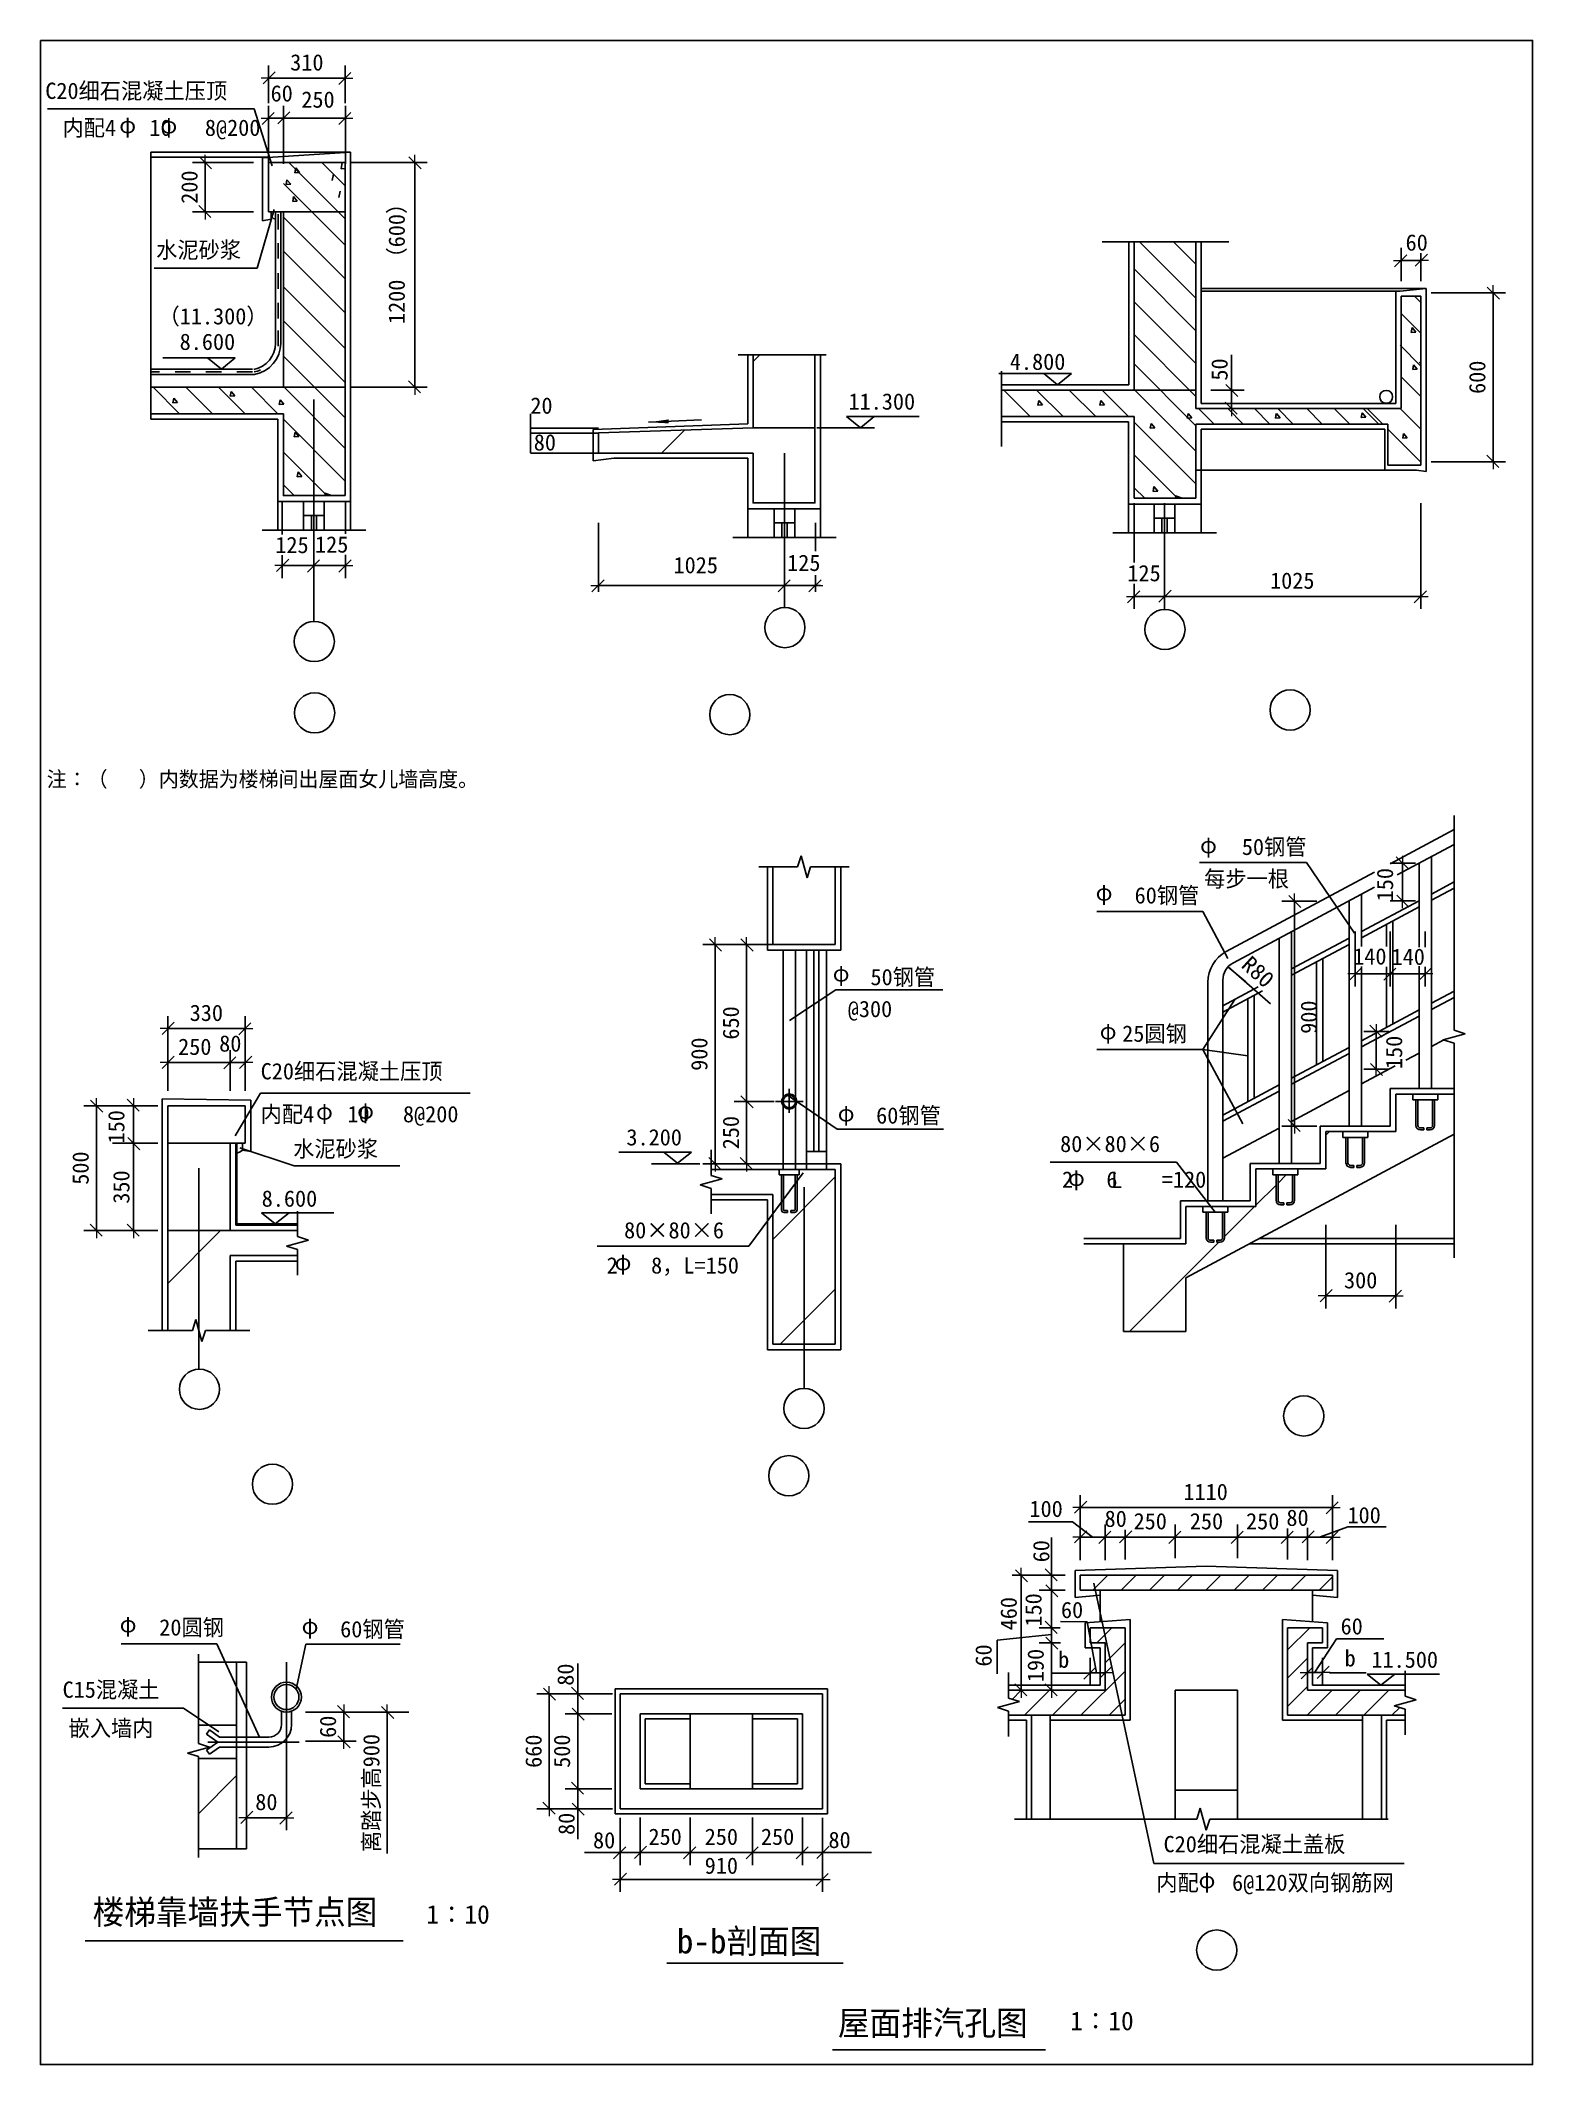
# Model space of a CAD drawing. Header units: metres. Extents: x 87718 to 127669, y -10932 to 43275.
import ezdxf

# ---------------------------------------------------------------- set-up
doc = ezdxf.new("R2010")
doc.units = ezdxf.units.M
for name, color, linetype in [('OTHER', 7, 'Continuous'), ('PUB_DIM', 3, 'Continuous'), ('PUB_HATCH', 7, 'Continuous'), ('PUB_TEXT', 7, 'Continuous'), ('Q', 4, 'Continuous'), ('S_SURFACE', 6, 'Continuous'), ('SURFACE', 6, 'Continuous'), ('WALL', 5, 'Continuous'), ('WINDOW', 2, 'Continuous')]:
    doc.layers.add(name, color=color, linetype=linetype)
pattern_1 = [(45, (0, 0), (-4507.53, 4507.53), [])]

msp = doc.modelspace()

# ---------------------------------------------------------------- texts
for s, height, p in [('310', 437, (94403.83, 42470.16)), ('60', 437, (93879.16, 41640.44)), ('水泥砂浆', 437, (90814.41, 37447.45)), ('60', 437, (124270.42, 37646.86)), ('20', 437, (100834.41, 33279.32)), ('80', 437, (100925.57, 32293.43)), ('125', 437, (94005.53, 29546.22)), ('125', 437, (95068.92, 29559.35)), ('1025', 437, (104668.52, 29006.18)), ('125', 437, (107710.11, 29067.4)), ('125', 437, (116820.43, 28791.43)), ('1025', 437, (120642.13, 28590.82)), ('注∶（   ）内数据为楼梯间出屋面女儿墙高度。', 411, (87885.16, 23287.57)), ('   50钢管', 437, (118994.12, 21461.46)), ('   60钢管', 437, (116122.9, 20161.6)), ('每步一根', 437, (118875.62, 20605.83)), ('   50钢管', 437, (109050.41, 17973.81)), ('140', 437, (122867.56, 18527.36)), ('140', 437, (123895.43, 18518)), ('@300', 437, (109334.29, 17119.43)), ('25圆钢', 437, (116682.01, 16458.41)), ('   60钢管', 437, (109202.01, 14267.38)), ('80×80×6', 437, (115020.05, 13505.94)), ('2   6    =120', 437, (115069.24, 12550.82)), ('L', 437, (116386.52, 12543.41)), ('80×80×6', 437, (103344.16, 11193.94)), ('2   8，L=150', 437, (102878.73, 10251.76)), ('300', 437, (122621.88, 9854.74)), ('1110', 437, (118321.09, 4187.09)), ('100', 437, (114198.86, 3732.35)), ('80', 437, (116210.11, 3466.84)), ('250', 437, (116987.04, 3400.57)), ('250', 437, (118492.86, 3400.57)), ('250', 437, (119998.67, 3400.57)), ('80', 437, (121079.53, 3493.03)), ('100', 437, (122714.31, 3562.95)), ('60', 437, (115042.68, 1024.26)), ('   20圆钢', 437, (90005.94, 556.49)), ('   60钢管', 437, (94850.28, 508.8)), ('60', 437, (122530.12, 586.76)), ('C15混凝土', 437, (88309.12, -1110.14)), ('嵌入墙内', 437, (88469.55, -2143.48)), ('80', 437, (93468.52, -4118.1)), ('80', 437, (102513.1, -5143.65)), ('250', 437, (103997.49, -5050)), ('250', 437, (105503.3, -5050)), ('250', 437, (107009.12, -5050)), ('80', 437, (108816.94, -5135.01)), ('C20细石混凝土盖板', 437, (117789.65, -5247)), ('910', 437, (105503.3, -5824.56)), ('内配   6@120双向钢筋网', 437, (117595.65, -6279.19)), ('楼梯靠墙扶手节点图   ', 651.5, (89114.8, -7174.6)), ('1∶10', 500, (98047.63, -7161.94)), ('b-b剖面图', 651.5, (104757.86, -7955.83)), ('屋面排汽孔图   ', 651.5, (109069.4, -10147.21)), ('1∶10', 500, (115290.1, -10014.4))]:
    msp.add_text(s, height=height).set_placement(p)
for s, rotation, p in [('250', 360, (94702.16, 41474.84)), ('200', 90, (91922.57, 38901.92)), ('1200 （600）', 90, (97473.24, 35681.92)), ('50', 90, (119505.34, 34166.71)), ('600', 90, (126406.47, 33810.09)), ('150', 90, (123935.7, 20220.97)), ('330', 360, (91712.4, 17015.37)), ('650', 90, (106420.09, 16516.73)), ('900', 90, (121896.45, 16672.46)), ('250', 360, (91402.72, 16107.23)), ('80', 360, (92502.99, 16195.11)), ('900', 90, (105575.58, 15681.33)), ('150', 90, (124179.38, 15729.01)), ('150', 90, (89964.57, 13735.79)), ('250', 90, (106420.09, 13579.88)), ('500', 90, (89007.89, 12629.3)), ('350', 90, (90099.03, 12122.73)), ('60', 90, (114730.37, 2517.31)), ('150', 90, (114523.11, 796.97)), ('460', 90, (113858.97, 696.54)), ('60', 90, (113186.13, -275.24)), ('190', 90, (114581.71, -691.12)), ('80', 90, (101993.95, -787.43)), ('60', 90, (95631.16, -2183)), ('660', 90, (101136.38, -2987.4)), ('500', 90, (101897.54, -2986.24)), ('80', 90, (102018.95, -4783.96))]:
    msp.add_text(s, height=437, rotation=rotation).set_placement(p)
at = {"insert": (106336.95, 19053.01), "char_height": 2.5, "attachment_point": 1}
msp.add_mtext('钢管', dxfattribs=at)
at = {"layer": 'PUB_DIM'}
for s, p in [('11.300', (109353.77, 33388.61)), ('3.200', (103406.5, 13682.82)), ('8.600', (93640.69, 12041.48)), ('b', (114968.85, -306.57)), ('b', (122638.26, -270.71)), ('11.500', (123355.22, -307.11))]:
    msp.add_text(s, height=437, dxfattribs=at).set_placement(p)
msp.add_text('R80', height=437, rotation=317.77, dxfattribs=at).set_placement((119842.5, 18471.71))
at = {"layer": 'PUB_TEXT'}
for s, p in [('C20细石混凝土压顶', (87845.85, 41709.11)), ('内配4   10   8@200', (88307.98, 40720.84)), ('（11.300）', (90878.96, 35671.69)), ('8.600', (91444.01, 34987.83)), ('4.800', (113673.93, 34454.14)), ('C20细石混凝土压顶', (93613.57, 15451.21)), ('内配4   10   8@200', (93611.53, 14302.14)), ('水泥砂浆', (94483.66, 13372.56))]:
    msp.add_text(s, height=437, dxfattribs=at).set_placement(p)
msp.add_text('离踏步高900', height=437, rotation=90, dxfattribs=at).set_placement((96793.91, -5243.84))
at = {"layer": 'Q'}
for p in [(89826.18, 40792.92), (90928.91, 40787.47), (118766.71, 21508.94), (115971.79, 20240.58), (108930.95, 18073.8), (116080.09, 16524.62), (95095.34, 14375.21), (96196.08, 14397.21), (109064.96, 14326.53), (115230.46, 12600.16), (103088.86, 10338.97), (89837.97, 642.93), (94710.03, 595.77), (118726.52, -6210.16)]:
    msp.add_text('φ', height=437, dxfattribs=at).set_placement(p)

# ---------------------------------------------------------------- blocks, each defined once
blk = doc.blocks.new('_DIMX')
at = {"lineweight": 15}
blk.add_line((-150, 0), (150, 0), dxfattribs=at)
blk.add_lwpolyline([(-129.95, -127.04), (112.21, 115.11)])

# ---------------------------------------------------------------- hatches: boundary and pattern name
h = msp.add_hatch()
h.set_pattern_fill('ANSI31', scale=5354)
h.paths.add_polyline_path([(108455.55, 34856.09), (106799.16, 34856.09), (106799.16, 32896.95), (108455.55, 32896.95)])
h.paths.add_polyline_path([(108455.55, 32186.39), (108455.55, 32896.95), (106799.16, 32896.95), (102658.17, 32763.1), (102658.17, 32227.2), (106799.16, 32227.2), (106799.16, 30889.7), (108455.55, 30889.7)])
h = msp.add_hatch()
h.set_pattern_fill('AN33C', scale=2007.75)
h.set_pattern_definition(pattern_1)
h.paths.add_polyline_path([(106799.16, 32896.95), (102658.17, 32763.1), (102658.17, 32227.2), (106799.16, 32227.2), (106799.16, 30889.7), (108455.55, 30889.7), (108455.55, 32186.39), (108455.55, 32896.95)])
h = msp.add_hatch()
h.set_pattern_fill('AN33C', scale=2007.75)
h.set_pattern_definition(pattern_1)
h.paths.add_polyline_path([(91124.2, 14746.92), (91124.2, 13743.05), (93198.87, 13743.05), (93198.87, 14746.92)])
h.paths.add_polyline_path([(92797.32, 10731.42), (94597.67, 10731.42), (94597.67, 10892.04), (94303.2, 10985.74), (94892.14, 11146.36), (94597.67, 11240.05), (94597.67, 11400.67), (92797.32, 11400.67), (91124.2, 11400.67), (91124.2, 8723.67), (91786.75, 8723.67), (91880.45, 9018.14), (92041.07, 8429.2), (92134.76, 8723.67), (92797.32, 8723.67)])
h = msp.add_hatch()
h.set_pattern_fill('ANSI31', scale=5354)
h.paths.add_polyline_path([(93198.87, 13743.05), (93198.87, 14746.92), (91124.2, 14746.92), (91124.2, 13743.05)])
h.paths.add_polyline_path([(92797.32, 13743.05), (91124.2, 13743.05), (91124.2, 11400.67), (92797.32, 11400.67)])
h.paths.add_polyline_path([(92797.32, 10731.42), (94597.67, 10731.42), (94597.67, 10892.04), (94303.2, 10985.74), (94892.14, 11146.36), (94597.67, 11240.05), (94597.67, 11400.67), (92797.32, 11400.67), (91124.2, 11400.67), (91124.2, 8723.67), (91786.75, 8723.67), (91880.45, 9018.14), (92041.07, 8429.2), (92134.76, 8723.67), (92797.32, 8723.67)])
h = msp.add_hatch()
h.set_pattern_fill('ANSI31', scale=5354)
h.paths.add_polyline_path([(125573.51, 13983.02), (125573.51, 15059.29), (125132.3, 15059.29), (125132.3, 14902.76), (125046.67, 14902.76), (125046.67, 14220.13, -0.41), (124926.21, 14099.66), (124840.23, 14099.66), (124840.23, 14153.2), (124926.21, 14153.2, 0.41), (124993.13, 14220.13), (124993.13, 14902.76), (124602.22, 14902.76), (124602.22, 14220.13, 0.41), (124669.15, 14153.2), (124755.13, 14153.2), (124755.13, 14099.66), (124669.15, 14099.66, -0.41), (124548.68, 14220.13), (124548.68, 14902.76), (124463.05, 14902.76), (124463.05, 15059.29), (124007.96, 15059.29), (124007.96, 14055.42), (123258.4, 14055.42), (123258.4, 13898.89), (123172.77, 13898.89), (123172.77, 13216.25, -0.41), (123052.31, 13095.79), (122966.33, 13095.79), (122966.33, 13149.33), (123052.31, 13149.33, 0.41), (123119.23, 13216.25), (123119.23, 13898.89), (122728.32, 13898.89), (122728.32, 13216.25, 0.41), (122795.25, 13149.33), (122881.23, 13149.33), (122881.23, 13095.79), (122795.25, 13095.79, -0.41), (122674.78, 13216.25), (122674.78, 13898.89), (122589.15, 13898.89), (122589.15, 14055.42), (122134.06, 14055.42), (122134.06, 13051.54), (121384.5, 13051.54), (121384.5, 12895.01), (121298.87, 12895.01), (121298.87, 12212.38, -0.41), (121178.41, 12091.91), (121092.43, 12091.91), (121092.43, 12145.45), (121178.41, 12145.45, 0.41), (121245.33, 12212.38), (121245.33, 12895.01), (120854.42, 12895.01), (120854.42, 12212.38, 0.41), (120921.35, 12145.45), (121007.32, 12145.45), (121007.32, 12091.91), (120921.35, 12091.91, -0.41), (120800.88, 12212.38), (120800.88, 12895.01), (120715.25, 12895.01), (120715.25, 13051.54), (120260.16, 13051.54), (120260.16, 12047.67), (119510.6, 12047.67), (119510.6, 11891.14), (119424.97, 11891.14), (119424.97, 11208.5, -0.41), (119304.5, 11088.04), (119218.53, 11088.04), (119218.53, 11141.58), (119304.5, 11141.58, 0.41), (119371.43, 11208.5), (119371.43, 11891.14), (118980.52, 11891.14), (118980.52, 11208.5, 0.41), (119047.45, 11141.58), (119133.42, 11141.58), (119133.42, 11088.04), (119047.45, 11088.04, -0.41), (118926.98, 11208.5), (118926.98, 11891.14), (118841.35, 11891.14), (118841.35, 12047.67), (118386.26, 12047.67), (118386.26, 11043.79), (116713.13, 11043.79), (116713.13, 8701.42), (118386.26, 8701.42), (118386.26, 10132.71)])
h = msp.add_hatch()
h.set_pattern_fill('AN33C', scale=2007.75)
h.set_pattern_definition(pattern_1)
h.paths.add_polyline_path([(125573.51, 13983.02), (125573.51, 15059.29), (125132.3, 15059.29), (125132.3, 14902.76), (125046.67, 14902.76), (125046.67, 14220.13, -0.41), (124926.21, 14099.66), (124840.23, 14099.66), (124840.23, 14153.2), (124926.21, 14153.2, 0.41), (124993.13, 14220.13), (124993.13, 14902.76), (124602.22, 14902.76), (124602.22, 14220.13, 0.41), (124669.15, 14153.2), (124755.13, 14153.2), (124755.13, 14099.66), (124669.15, 14099.66, -0.41), (124548.68, 14220.13), (124548.68, 14902.76), (124463.05, 14902.76), (124463.05, 15059.29), (124007.96, 15059.29), (124007.96, 14055.42), (123258.4, 14055.42), (123258.4, 13898.89), (123172.77, 13898.89), (123172.77, 13216.25, -0.41), (123052.31, 13095.79), (122966.33, 13095.79), (122966.33, 13149.33), (123052.31, 13149.33, 0.41), (123119.23, 13216.25), (123119.23, 13898.89), (122728.32, 13898.89), (122728.32, 13216.25, 0.41), (122795.25, 13149.33), (122881.23, 13149.33), (122881.23, 13095.79), (122795.25, 13095.79, -0.41), (122674.78, 13216.25), (122674.78, 13898.89), (122589.15, 13898.89), (122589.15, 14055.42), (122134.06, 14055.42), (122134.06, 13051.54), (121384.5, 13051.54), (121384.5, 12895.01), (121298.87, 12895.01), (121298.87, 12212.38, -0.41), (121178.41, 12091.91), (121092.43, 12091.91), (121092.43, 12145.45), (121178.41, 12145.45, 0.41), (121245.33, 12212.38), (121245.33, 12895.01), (120854.42, 12895.01), (120854.42, 12212.38, 0.41), (120921.35, 12145.45), (121007.32, 12145.45), (121007.32, 12091.91), (120921.35, 12091.91, -0.41), (120800.88, 12212.38), (120800.88, 12895.01), (120715.25, 12895.01), (120715.25, 13051.54), (120260.16, 13051.54), (120260.16, 12047.67), (119510.6, 12047.67), (119510.6, 11891.14), (119424.97, 11891.14), (119424.97, 11208.5, -0.41), (119304.5, 11088.04), (119218.53, 11088.04), (119218.53, 11141.58), (119304.5, 11141.58, 0.41), (119371.43, 11208.5), (119371.43, 11891.14), (118980.52, 11891.14), (118980.52, 11208.5, 0.41), (119047.45, 11141.58), (119133.42, 11141.58), (119133.42, 11088.04), (119047.45, 11088.04, -0.41), (118926.98, 11208.5), (118926.98, 11891.14), (118841.35, 11891.14), (118841.35, 12047.67), (118386.26, 12047.67), (118386.26, 11043.79), (116713.13, 11043.79), (116713.13, 8701.42), (118386.26, 8701.42), (118386.26, 10132.71)])
h = msp.add_hatch()
h.set_pattern_fill('AN33C', scale=2007.75)
h.set_pattern_definition(pattern_1)
h.paths.add_polyline_path([(109000.92, 13040.57), (108036.53, 13040.57), (108036.53, 12892.72), (107975.76, 12892.72), (107975.76, 11955.77, -0.41), (107908.83, 11888.84), (107813.66, 11888.84), (107813.66, 11942.38), (107908.83, 11942.38, 0.41), (107922.22, 11955.77), (107922.22, 12892.72), (107615.44, 12892.72), (107615.44, 11955.77, 0.41), (107628.82, 11942.38), (107723.99, 11942.38), (107723.99, 11888.84), (107628.82, 11888.84, -0.41), (107561.9, 11955.77), (107561.9, 12892.72), (107501.13, 12892.72), (107501.13, 13040.57), (105672.93, 13040.57), (105672.93, 12879.95), (105967.4, 12786.26), (105378.46, 12625.64), (105672.93, 12531.94), (105672.93, 12371.32), (107327.79, 12371.32), (107327.79, 8355.82), (109000.92, 8355.82)])
h = msp.add_hatch()
h.set_pattern_fill('ANSI31', scale=5354)
h.paths.add_polyline_path([(107327.79, 8355.82), (109000.92, 8355.82), (109000.92, 13040.57), (108036.53, 13040.57), (108036.53, 12892.72), (107975.76, 12892.72), (107975.76, 11955.77, -0.41), (107908.83, 11888.84), (107813.66, 11888.84), (107813.66, 11942.38), (107908.83, 11942.38, 0.41), (107922.22, 11955.77), (107922.22, 12892.72), (107615.44, 12892.72), (107615.44, 11955.77, 0.41), (107628.82, 11942.38), (107723.99, 11942.38), (107723.99, 11888.84), (107628.82, 11888.84, -0.41), (107561.9, 11955.77), (107561.9, 12892.72), (107501.13, 12892.72), (107501.13, 13040.57), (105672.93, 13040.57), (105672.93, 12879.95), (105967.4, 12786.26), (105378.46, 12625.64), (105672.93, 12531.94), (105672.93, 12371.32), (107327.79, 12371.32)])
h = msp.add_hatch()
h.set_pattern_fill('ANSI31', scale=5354)
h.paths.add_polyline_path([(92966, -154.47), (91944.24, -154.47), (91944.24, -1847.9), (92966, -1847.9)])
h.paths.add_polyline_path([(92966, -2740.8), (91662.7, -2740.8), (91944.24, -2830.38), (91944.24, -5158.29), (92966, -5158.29)])
h = msp.add_hatch()
h.set_pattern_fill('AR-SAND', scale=133.85)
h.paths.add_polyline_path([(92966, -2162.98), (93233.7, -2162.98), (93233.7, -154.47), (92966, -154.47)])
h.paths.add_polyline_path([(93233.7, -2430.68), (92966, -2430.68), (92966, -5158.29), (93233.7, -5158.29)])
h.paths.add_polyline_path([(93233.7, -2296.82), (93233.7, -2162.98), (92966, -2162.98), (92966, -2296.82)])
h = msp.add_hatch()
h.set_pattern_fill('AR-CONC', scale=66.93)
h.paths.add_polyline_path([(92966, -2430.68), (92510.65, -2430.68), (92240.76, -2620.76), (92214.13, -2582.77), (91649.77, -2736.69), (91662.7, -2740.8), (92966, -2740.8)])
h.paths.add_polyline_path([(92966, -2296.82), (92468.26, -2296.82), (92163.93, -2511.16), (92201.02, -2564.07), (92238.71, -2576.07), (92214.13, -2582.77), (92240.76, -2620.76), (92510.65, -2430.68), (92966, -2430.68)])
h.paths.add_polyline_path([(92966, -2162.98), (92510.67, -2162.98), (92240.76, -1972.88), (92163.93, -2082.49), (92468.26, -2296.82), (92966, -2296.82)])
h.paths.add_polyline_path([(92163.93, -2082.49), (92240.76, -1972.88), (92510.67, -2162.98), (92966, -2162.98), (92966, -1847.9), (91944.24, -1847.9), (91944.24, -2482.37), (92201.02, -2564.07), (92163.93, -2511.16), (92468.26, -2296.82)])

# ---------------------------------------------------------------- linework, layer by layer
for p, q in [((95879.9, 38500.89), (94371.32, 40009.46)), ((94530.16, 39731.13), (94554.1, 39860.91)), ((94653.94, 39741.98), (94530.18, 39731.15)), ((94653.94, 39741.98), (94554.12, 39860.94)), ((95879.9, 39379.32), (95249.76, 40009.46)), ((95531.8, 39525.04), (95563.17, 39695.1)), ((95767.73, 39839.4), (95799.1, 40009.46)), ((95879.9, 39849.24), (95767.75, 39839.43)), ((95879.9, 37791.91), (94223.5, 39448.31)), ((94294.24, 39416.77), (94318.18, 39546.55)), ((94418.02, 39427.62), (94294.26, 39416.8)), ((94418.02, 39427.62), (94318.2, 39546.58)), ((94471.18, 38964.88), (94495.12, 39094.67)), ((94594.96, 38975.74), (94495.14, 39094.69)), ((95708.75, 39073.16), (95740.12, 39243.22)), ((93972.12, 38747.38), (93519.63, 37177.42)), ((95879.9, 36887.65), (94223.5, 38544.04)), ((94594.96, 38975.74), (94471.2, 38964.91)), ((95879.9, 35979.33), (94223.5, 37635.72)), ((117001.18, 33912.01), (117001.18, 37886.25)), ((118657.58, 36377.68), (117149, 37886.25)), ((118657.58, 37285.3), (118056.62, 37886.25)), ((118657.58, 33416.79), (118657.58, 37886.25)), ((118657.58, 37886.25), (118657.58, 33912.01)), ((93519.63, 37177.42), (90757.26, 37177.42)), ((118657.58, 35499.24), (117001.18, 37155.64)), ((124150.49, 37383.06), (124677.86, 37383.06)), ((95879.9, 35021.74), (94223.5, 36678.14)), ((124679.15, 36425.91), (124149.11, 36425.91)), ((124149.11, 36425.91), (124149.11, 33416.79)), ((124679.15, 36260.92), (124531.32, 36408.75)), ((124679.15, 31898.43), (124679.15, 36425.91)), ((118657.58, 34620.8), (117001.18, 36277.2)), ((124679.15, 35435.64), (124149.11, 35965.68)), ((95879.9, 34111.55), (94223.5, 35767.94)), ((118657.58, 33742.37), (117001.18, 35398.76)), ((124422.49, 35455.36), (124446.43, 35585.15)), ((124546.27, 35466.22), (124422.51, 35455.39)), ((124546.27, 35466.22), (124446.45, 35585.18)), ((95879.9, 33167.71), (94223.5, 34824.1)), ((124679.15, 34557.2), (124123.59, 35112.77)), ((118657.58, 32956.83), (117001.18, 34613.22)), ((124679.15, 33739.66), (124149.11, 34269.7)), ((124460.8, 34459.76), (124484.75, 34589.54)), ((124584.58, 34470.61), (124460.83, 34459.78)), ((124584.58, 34470.61), (124484.77, 34589.57)), ((124679.15, 34618.09), (124638.16, 34659.08)), ((91441.76, 33275.64), (90731.2, 33986.21)), ((91263.56, 33570.05), (91287.5, 33699.84)), ((91387.34, 33580.91), (91287.52, 33699.87)), ((92320.2, 33275.64), (91609.63, 33986.21)), ((93198.63, 33275.64), (92488.07, 33986.21)), ((92798.61, 33748.75), (92822.55, 33878.53)), ((92922.39, 33759.6), (92798.63, 33748.77)), ((92922.39, 33759.6), (92822.57, 33878.56)), ((94077.07, 33275.64), (93366.5, 33986.21)), ((94111.36, 33522.14), (94135.3, 33651.92)), ((94235.14, 33533), (94135.32, 33651.95)), ((95879.9, 33986.21), (94223.5, 33986.21)), ((95879.9, 32351.25), (94244.94, 33986.21)), ((118657.58, 33912.01), (113451.77, 33912.01)), ((113451.77, 33912.01), (117001.18, 33912.01)), ((114219.44, 33201.44), (113508.87, 33912.01)), ((115097.88, 33201.44), (114387.31, 33912.01)), ((114422.9, 33506.58), (114446.84, 33636.37)), ((114546.67, 33517.44), (114446.86, 33636.39)), ((115976.31, 33201.44), (115265.75, 33912.01)), ((116087.39, 33506.58), (116111.33, 33636.37)), ((116211.17, 33517.44), (116111.35, 33636.39)), ((116854.75, 33201.44), (116144.18, 33912.01)), ((118657.58, 32277.05), (117022.62, 33912.01)), ((91387.34, 33580.91), (91263.58, 33570.08)), ((94235.14, 33533), (94111.38, 33522.17)), ((95879.9, 31472.81), (94223.5, 33129.21)), ((113451.77, 33201.44), (117001.18, 33201.44)), ((114546.67, 33517.44), (114422.92, 33506.61)), ((116211.17, 33517.44), (116087.41, 33506.61)), ((117001.18, 33201.44), (117001.18, 31013.32)), ((118423.04, 33157.81), (118446.98, 33287.59)), ((118546.82, 33168.66), (118423.06, 33157.84)), ((118546.82, 33168.66), (118447, 33287.62)), ((124149.11, 33416.79), (118657.58, 33416.79)), ((119143.35, 33002.69), (118729.25, 33416.79)), ((118858.35, 33416.79), (119894.54, 33416.79)), ((119923.24, 33002.69), (119509.14, 33416.79)), ((120636.24, 33002.69), (120222.14, 33416.79)), ((120785.54, 33157.81), (120809.48, 33287.59)), ((120909.32, 33168.66), (120785.57, 33157.84)), ((120909.32, 33168.66), (120809.51, 33287.62)), ((121261.9, 33002.69), (120847.8, 33416.79)), ((122037.77, 33002.69), (121623.68, 33416.79)), ((122774.58, 33002.69), (122360.48, 33416.79)), ((123084.63, 33176.95), (123108.57, 33306.74)), ((123208.41, 33187.81), (123084.65, 33176.98)), ((123208.41, 33187.81), (123108.59, 33306.77)), ((123550.45, 33002.69), (123136.35, 33416.79)), ((123659.25, 33002.69), (123245.15, 33416.79)), ((124679.15, 32861.22), (124123.59, 33416.79)), ((94510.78, 32659.85), (94534.72, 32789.64)), ((94634.56, 32670.71), (94510.8, 32659.88)), ((94634.56, 32670.71), (94534.74, 32789.67)), ((118657.58, 31398.61), (117001.18, 33055.01)), ((117429.72, 32889.52), (117453.66, 33019.3)), ((117553.5, 32900.37), (117429.74, 32889.55)), ((117553.5, 32900.37), (117453.68, 33019.33)), ((118657.58, 31013.32), (118657.58, 33002.69)), ((118657.58, 33002.69), (123799.33, 33002.69)), ((123799.33, 33002.69), (123799.33, 31898.43)), ((124679.15, 31982.79), (123799.33, 32862.61)), ((124192.58, 32621.71), (124216.52, 32751.49)), ((124316.36, 32632.57), (124192.6, 32621.74)), ((124316.36, 32632.57), (124216.54, 32751.52)), ((95386.76, 31087.51), (94223.5, 32250.77)), ((118164.44, 31013.32), (117001.18, 32176.57)), ((94589.98, 31591.36), (94613.92, 31721.14)), ((94713.76, 31602.22), (94590, 31591.39)), ((94713.76, 31602.22), (94613.94, 31721.17)), ((123710.98, 31771.94), (123710.98, 31898.43)), ((124562.65, 31771.94), (123710.98, 31771.94)), ((123799.33, 31898.43), (124679.15, 31898.43)), ((124817.19, 31731.81), (124562.65, 31771.94)), ((124817.19, 31771.94), (124817.19, 31731.81)), ((94190.78, 30898.41), (94190.78, 30060.08)), ((94508.32, 31087.51), (94223.5, 31372.33)), ((95034.15, 30898.41), (95034.15, 29053.38)), ((95039.75, 30898.41), (95039.75, 29053.38)), ((95357.14, 31087.51), (95335.01, 31153.48)), ((95506.9, 31087.51), (95335.02, 31153.49)), ((95883.13, 30898.41), (95883.13, 30162.71)), ((117286, 31013.32), (117001.18, 31298.14)), ((117001.18, 31013.32), (118657.58, 31013.32)), ((117508.86, 31198.63), (117532.8, 31328.42)), ((117632.64, 31209.49), (117508.88, 31198.66)), ((117632.64, 31209.49), (117532.82, 31328.44)), ((118134.82, 31013.32), (118112.69, 31079.29)), ((118284.58, 31013.32), (118112.7, 31079.29)), ((102658.17, 30353.11), (102658.17, 28508.08)), ((107639.3, 28508.08), (107639.3, 30353.11)), ((108468.78, 30353.11), (108468.78, 29594.4)), ((94190.78, 29490.9), (94190.78, 29053.38)), ((95883.13, 29500.23), (95883.13, 29053.38)), ((108468.78, 28955.45), (108468.78, 28508.08)), ((107638.63, 28675.39), (102658.84, 28675.39)), ((108602.68, 28675.39), (107639.97, 28675.39)), ((123853.77, 21226.05), (125573.51, 22147.34)), ((124045.6, 20927.27), (125573.51, 21745.79)), ((121620.71, 21257.37), (118752.69, 21257.37)), ((121620.71, 21257.37), (122898.38, 19369.06)), ((124630.37, 18988.9), (124630.37, 21240.54)), ((124964.99, 15206.53), (124964.99, 21419.8)), ((107180.56, 18916.59), (107180.56, 21139.89)), ((107327.79, 19063.83), (107327.79, 21139.89)), ((107327.79, 19063.83), (107327.79, 21139.89)), ((109000.92, 19063.83), (109000.92, 21139.89)), ((109000.92, 21139.89), (109000.92, 19063.83)), ((109148.15, 18916.59), (109148.15, 21139.89)), ((119469.7, 18877.45), (123436.28, 21002.4)), ((119659.32, 18577.48), (123433.87, 20599.56)), ((124964.99, 20415.93), (125573.51, 20741.92)), ((122756.47, 14202.65), (122756.47, 20236.66)), ((123091.09, 19010), (123091.09, 20415.93)), ((123091.09, 19412.05), (124630.37, 20236.66)), ((123091.09, 19244.74), (124630.37, 20069.35)), ((124964.99, 20248.61), (125573.51, 20574.61)), ((118842.49, 19947.88), (116000.08, 19947.88)), ((118842.49, 19947.88), (119512.1, 18685.62)), ((123760.34, 19006.49), (123760.34, 19603.26)), ((123927.65, 16934.59), (123927.65, 19692.9)), ((109000.92, 19063.83), (105672.93, 19063.83)), ((109000.92, 19063.83), (107327.79, 19063.83)), ((120882.56, 13198.78), (120882.56, 19232.79)), ((121217.19, 13198.78), (121217.19, 19412.05)), ((121217.19, 18408.17), (122756.47, 19232.79)), ((121217.19, 18240.86), (122756.47, 19065.47)), ((107180.56, 18916.59), (109148.15, 18916.59)), ((107601.51, 14971.92), (107601.51, 18916.59)), ((107936.14, 14971.92), (107936.14, 18916.59)), ((108224.91, 13040.57), (108224.91, 18916.59)), ((108425.69, 13522.43), (108425.69, 18916.59)), ((108559.54, 13522.43), (108559.54, 18916.59)), ((108760.31, 13040.57), (108760.31, 18916.59)), ((121886.44, 15841.09), (121886.44, 18599.39)), ((122053.75, 15930.72), (122053.75, 18689.02)), ((123091.09, 14202.65), (123091.09, 18473.61)), ((123760.34, 16844.96), (123760.34, 18470.11)), ((124630.37, 15206.53), (124630.37, 18480.56)), ((118975.2, 12194.9), (118975.2, 18051.54)), ((119376.75, 12194.9), (119376.75, 18105.53)), ((119376.75, 17422.23), (120321.48, 17928.33)), ((109011.52, 17848.56), (107769.75, 17031)), ((111879.54, 17848.56), (109011.52, 17848.56)), ((118842.49, 16250.7), (119697.39, 17593.99)), ((119376.75, 17254.91), (120438.93, 17823.94)), ((120046, 14855.14), (120046, 17613.44)), ((120213.31, 14944.77), (120213.31, 17703.07)), ((124964.99, 17490.31), (125573.51, 17816.3)), ((124964.99, 17323), (125573.51, 17648.99)), ((123091.09, 16486.44), (124630.37, 17311.05)), ((123091.09, 16319.12), (124630.37, 17143.73)), ((121217.19, 15482.56), (122756.47, 16307.17)), ((124964.99, 16333.5), (125294.87, 16510.22)), ((118842.49, 16250.7), (116000.08, 16250.7)), ((118842.49, 16250.7), (120046, 16084.81)), ((118842.49, 16250.7), (119908.65, 14260.53)), ((121217.19, 15319.06), (122756.47, 16143.67)), ((123091.09, 15329.62), (123989.4, 15810.86)), ((124277.36, 15965.13), (124630.37, 16154.24)), ((107768.83, 14553.45), (107768.83, 15197.94)), ((119376.75, 14496.61), (120882.56, 15303.3)), ((123860.73, 15206.53), (125573.51, 15206.53)), ((123860.73, 14202.65), (123860.73, 15206.53)), ((93346.11, 14894.16), (90976.96, 14927.62)), ((90976.96, 14927.62), (90976.96, 8723.67)), ((91124.2, 14746.92), (93198.87, 14746.92)), ((91124.2, 14746.92), (91124.2, 8723.67)), ((93198.87, 14746.92), (91124.2, 14746.92)), ((91124.2, 14746.92), (91124.2, 13743.05)), ((93612.93, 15079.85), (92927.6, 13942.67)), ((93198.87, 14746.92), (93198.87, 13743.05)), ((93198.87, 13743.05), (93198.87, 14746.92)), ((93346.11, 13520.2), (93346.11, 14894.16)), ((108142.17, 14860.94), (107395.48, 14860.94)), ((107601.51, 13040.57), (107601.51, 14749.95)), ((109054.23, 14122.65), (107694.45, 15047.43)), ((107936.14, 13040.57), (107936.14, 14749.95)), ((119376.75, 14329.3), (120882.56, 15135.98)), ((121217.19, 14325.75), (122756.47, 15150.36)), ((124007.96, 15059.29), (125573.51, 15059.29)), ((124007.96, 14055.42), (124007.96, 15059.29)), ((125573.51, 15057.47), (124007.96, 15057.47)), ((124007.96, 15057.47), (124007.96, 14055.42)), ((124463.05, 15059.29), (124463.05, 14902.76)), ((124463.05, 14902.76), (125132.3, 14902.76)), ((124548.68, 14902.76), (124548.68, 14220.13)), ((124602.22, 14902.76), (124602.22, 14220.13)), ((124993.13, 14902.76), (124993.13, 14220.13)), ((125046.67, 14902.76), (125046.67, 14220.13)), ((125132.3, 15059.29), (125132.3, 14902.76)), ((111896.64, 14122.65), (109054.23, 14122.65)), ((119376.75, 13339.8), (120882.56, 14146.48)), ((121986.83, 13198.78), (121986.83, 14202.65)), ((121986.83, 14202.65), (123860.73, 14202.65)), ((124755.13, 14153.2), (124669.15, 14153.2)), ((124669.15, 14099.66), (124755.13, 14099.66)), ((124755.13, 14099.66), (124755.13, 14153.2)), ((124840.23, 14153.2), (124926.21, 14153.2)), ((124840.23, 14099.66), (124840.23, 14153.2)), ((124926.21, 14099.66), (124840.23, 14099.66)), ((91124.2, 13743.05), (93198.87, 13743.05)), ((91124.2, 13743.05), (93198.87, 13743.05)), ((92797.32, 13743.05), (91124.2, 13743.05)), ((91124.2, 13743.05), (91124.2, 8723.67)), ((92797.32, 13743.05), (92797.32, 11400.67)), ((92797.32, 11400.67), (92797.32, 13743.05)), ((92944.56, 13743.05), (92944.56, 11547.91)), ((92978.02, 11581.37), (92978.02, 13743.05)), ((94512.15, 13132.31), (93056.52, 13615.21)), ((93124.93, 13559.1), (93124.93, 13743.05)), ((93346.11, 13520.2), (93124.93, 13559.1)), ((118386.26, 10132.71), (125573.51, 13983.02)), ((118386.26, 10132.71), (125573.51, 13983.02)), ((122134.06, 13051.54), (122134.06, 14055.42)), ((122134.06, 14055.42), (124007.96, 14055.42)), ((124007.96, 14055.42), (122134.06, 14055.42)), ((122134.06, 14055.42), (122134.06, 13051.54)), ((122589.15, 14055.42), (122589.15, 13898.89)), ((122589.15, 13898.89), (123258.4, 13898.89)), ((122674.78, 13898.89), (122674.78, 13216.25)), ((122728.32, 13898.89), (122728.32, 13216.25)), ((123119.23, 13898.89), (123119.23, 13216.25)), ((123172.77, 13898.89), (123172.77, 13216.25)), ((123258.4, 14055.42), (123258.4, 13898.89)), ((91960.76, 13077.19), (91960.76, 7687.21)), ((97338.46, 13132.31), (94512.15, 13132.31)), ((104082.88, 13187.81), (105374.02, 13187.81)), ((105672.93, 13187.81), (109148.15, 13187.81)), ((105672.93, 13040.57), (109000.92, 13040.57)), ((105672.93, 13040.57), (109000.92, 13040.57)), ((107501.13, 13040.57), (107501.13, 12892.72)), ((108036.53, 13040.57), (108036.53, 12892.72)), ((108224.91, 13522.43), (108760.31, 13522.43)), ((109000.92, 8355.82), (109000.92, 13040.57)), ((109000.92, 13040.57), (109000.92, 8355.82)), ((109148.15, 8208.59), (109148.15, 13187.81)), ((114753.76, 13236.47), (118139.8, 13236.47)), ((118139.8, 13236.47), (119175.98, 11891.14)), ((120112.93, 13198.78), (121986.83, 13198.78)), ((120112.93, 12194.9), (120112.93, 13198.78)), ((120260.16, 13051.54), (122134.06, 13051.54)), ((120260.16, 12047.67), (120260.16, 13051.54)), ((122134.06, 13051.54), (120260.16, 13051.54)), ((120260.16, 13051.54), (120260.16, 12047.67)), ((120715.25, 13051.54), (120715.25, 12895.01)), ((121384.5, 13051.54), (121384.5, 12895.01)), ((122881.23, 13149.33), (122795.25, 13149.33)), ((122795.25, 13095.79), (122881.23, 13095.79)), ((122881.23, 13095.79), (122881.23, 13149.33)), ((122966.33, 13095.79), (122966.33, 13149.33)), ((122966.33, 13149.33), (123052.31, 13149.33)), ((123052.31, 13095.79), (122966.33, 13095.79)), ((106682.69, 10981.44), (108140.31, 12951.89)), ((108036.53, 12892.72), (107501.13, 12892.72)), ((107561.9, 12892.72), (107561.9, 11955.77)), ((107615.44, 12892.72), (107615.44, 11955.77)), ((107922.22, 12892.72), (107922.22, 11955.77)), ((107975.76, 12892.72), (107975.76, 11955.77)), ((108164.36, 12562.1), (108164.36, 7172.13)), ((120715.25, 12895.01), (121384.5, 12895.01)), ((120800.88, 12895.01), (120800.88, 12212.38)), ((120854.42, 12895.01), (120854.42, 12212.38)), ((121245.33, 12895.01), (121245.33, 12212.38)), ((121298.87, 12895.01), (121298.87, 12212.38)), ((107327.79, 12371.32), (105672.93, 12371.32)), ((107327.79, 12371.32), (105672.93, 12371.32)), ((107180.56, 12224.09), (105672.93, 12224.09)), ((107180.56, 12224.09), (107180.56, 8208.59)), ((107327.79, 12371.32), (107327.79, 8355.82)), ((107327.79, 8355.82), (107327.79, 12371.32)), ((107723.99, 11942.38), (107628.82, 11942.38)), ((107723.99, 11888.84), (107723.99, 11942.38)), ((107813.66, 11942.38), (107908.83, 11942.38)), ((107813.66, 11888.84), (107813.66, 11942.38)), ((118239.03, 12194.9), (120112.93, 12194.9)), ((118239.03, 11191.03), (118239.03, 12194.9)), ((118386.26, 12047.67), (120260.16, 12047.67)), ((118386.26, 11043.79), (118386.26, 12047.67)), ((120260.16, 12047.67), (118386.26, 12047.67)), ((118386.26, 12047.67), (118386.26, 11043.79)), ((118841.35, 12047.67), (118841.35, 11891.14)), ((119510.6, 12047.67), (119510.6, 11891.14)), ((121007.32, 12145.45), (120921.35, 12145.45)), ((120921.35, 12091.91), (121007.32, 12091.91)), ((121007.32, 12091.91), (121007.32, 12145.45)), ((121092.43, 12145.45), (121178.41, 12145.45)), ((121092.43, 12091.91), (121092.43, 12145.45)), ((121178.41, 12091.91), (121092.43, 12091.91)), ((92797.32, 11400.67), (91124.2, 11400.67)), ((92797.32, 11400.67), (94597.67, 11400.67)), ((94597.67, 11400.67), (92797.32, 11400.67)), ((92944.56, 11547.91), (94597.67, 11547.91)), ((94597.67, 11581.37), (92978.02, 11581.37)), ((107628.82, 11888.84), (107723.99, 11888.84)), ((107908.83, 11888.84), (107813.66, 11888.84)), ((118841.35, 11891.14), (119510.6, 11891.14)), ((118926.98, 11891.14), (118926.98, 11208.5)), ((118980.52, 11891.14), (118980.52, 11208.5)), ((119371.43, 11891.14), (119371.43, 11208.5)), ((119424.97, 11891.14), (119424.97, 11208.5)), ((102626.61, 10981.44), (106682.69, 10981.44)), ((115657.53, 11191.03), (118239.03, 11191.03)), ((115657.53, 11043.79), (118386.26, 11043.79)), ((116713.13, 11043.79), (115657.53, 11043.79)), ((116713.13, 8701.42), (116713.13, 11043.79)), ((118386.26, 11043.79), (116713.13, 11043.79)), ((116713.13, 11043.79), (116713.13, 8701.42)), ((119133.42, 11141.58), (119047.45, 11141.58)), ((119047.45, 11088.04), (119133.42, 11088.04)), ((119133.42, 11088.04), (119133.42, 11141.58)), ((119218.53, 11088.04), (119218.53, 11141.58)), ((119218.53, 11141.58), (119304.5, 11141.58)), ((119304.5, 11088.04), (119218.53, 11088.04)), ((120086.95, 11043.79), (125573.51, 11043.79)), ((120086.95, 11043.79), (125573.51, 11043.79)), ((120361.79, 11191.03), (125573.51, 11191.03)), ((92797.32, 10731.42), (94597.67, 10731.42)), ((92797.32, 10731.42), (92797.32, 8723.67)), ((92797.32, 8723.67), (92797.32, 10731.42)), ((92797.32, 10731.42), (94597.67, 10731.42)), ((92944.56, 10584.19), (94597.67, 10584.19)), ((92944.56, 10584.19), (92944.56, 8723.67)), ((118386.26, 10132.71), (118386.26, 8701.42)), ((118386.26, 8701.42), (118386.26, 10132.71)), ((118386.26, 8701.42), (116713.13, 8701.42)), ((116713.13, 8701.42), (118386.26, 8701.42)), ((109148.15, 8208.59), (107180.56, 8208.59)), ((109000.92, 8355.82), (107327.79, 8355.82)), ((109000.92, 8355.82), (107327.79, 8355.82)), ((115557.63, 2797.49), (115557.63, 4318.62)), ((115558.97, 3984), (122315.72, 3984)), ((122317.06, 2797.49), (122317.06, 4318.62)), ((115350.92, 3598.16), (114175.85, 3598.16)), ((115881.88, 3198.14), (115350.92, 3598.16)), ((115557.63, 2570.87), (115557.63, 3528.62)), ((116226.88, 2570.87), (116226.88, 3528.62)), ((116226.88, 2629.92), (116226.88, 3528.62)), ((116762.28, 2593.03), (116762.28, 3390.22)), ((116762.28, 2593.03), (116762.28, 3360.9)), ((118100.78, 2629.92), (118100.78, 3528.62)), ((118100.78, 2629.92), (118100.78, 3528.62)), ((119773.91, 2629.92), (119773.91, 3528.62)), ((119773.91, 2629.92), (119773.91, 3528.62)), ((121112.41, 2593.03), (121112.41, 3423.23)), ((121112.41, 2593.03), (121112.41, 3395.82)), ((121647.81, 2629.92), (121647.81, 3443.79)), ((121647.81, 2570.87), (121647.81, 3416.38)), ((121990.75, 3197.09), (122724.67, 3471.2)), ((122317.06, 2570.87), (122317.06, 3528.62)), ((122724.67, 3471.2), (123753.53, 3471.2)), ((114789.45, 763.89), (114789.45, 3184.65)), ((115558.97, 3193.99), (116225.54, 3193.99)), ((116225.54, 3193.99), (116224.2, 3193.99)), ((116226.88, 3193.99), (116762.28, 3193.99)), ((116763.62, 3193.99), (116764.96, 3193.99)), ((116763.62, 3193.99), (118099.44, 3193.99)), ((118102.12, 3193.99), (119772.57, 3193.99)), ((119775.25, 3193.99), (121111.07, 3193.99)), ((121111.07, 3193.99), (121109.73, 3193.99)), ((121112.41, 3193.99), (121647.81, 3193.99)), ((121649.15, 3193.99), (121650.49, 3193.99)), ((122315.72, 3193.99), (121649.15, 3193.99)), ((114992.14, 2169.32), (113738.5, 2169.32)), ((115156.08, 2169.32), (114454.82, 2169.32)), ((114789.45, 2170.66), (114789.45, 2172)), ((114789.45, 1767.77), (114789.45, 2169.32)), ((115423.78, 2294.33), (118934.52, 2410.22)), ((115423.78, 1573.22), (115423.78, 2294.33)), ((115557.63, 1767.77), (115557.63, 2169.32)), ((115557.63, 2169.32), (122317.06, 2169.32)), ((115557.63, 1767.77), (115557.63, 2169.32)), ((115557.63, 2169.32), (122317.06, 2169.32)), ((115894.9, 1767.77), (116296.45, 2169.32)), ((116652.07, 1767.77), (117053.62, 2169.32)), ((117409.24, 1767.77), (117810.79, 2169.32)), ((118166.41, 1767.77), (118567.96, 2169.32)), ((118923.58, 1767.77), (119325.13, 2169.32)), ((118934.52, 2410.22), (122450.91, 2294.35)), ((119680.75, 1767.77), (120082.3, 2169.32)), ((120437.92, 1767.77), (120839.47, 2169.32)), ((121195.09, 1767.77), (121596.64, 2169.32)), ((122317.06, 2169.32), (122317.06, 1767.77)), ((122317.06, 2169.32), (122317.06, 1767.77)), ((122450.91, 2294.35), (122450.91, 1573.22)), ((113975.16, -907.89), (113975.16, 2167.98)), ((115156.08, 1767.77), (114454.82, 1767.77)), ((115156.08, 1767.77), (114454.82, 1767.77)), ((114789.45, 1769.11), (114789.45, 1770.45)), ((114789.45, 1766.43), (114789.45, 1765.09)), ((115423.78, 1573.22), (116093.03, 1633.92)), ((115557.63, 1767.77), (122317.06, 1767.77)), ((122317.06, 1767.77), (115557.63, 1767.77)), ((115924.31, 1959.89), (117529.05, -5548.08)), ((116093.03, 1767.77), (116093.03, 927.72)), ((121781.66, 927.72), (121781.66, 1767.77)), ((122450.91, 1573.22), (121781.66, 1633.92)), ((121952.26, 1767.77), (122317.06, 2132.57)), ((114790.61, 580.5), (113337.73, 434.22)), ((115017.24, 763.89), (114454.82, 763.89)), ((115022.25, 763.89), (114454.82, 763.89)), ((114789.45, 765.23), (114789.45, 766.57)), ((114789.45, 362.34), (114789.45, 763.89)), ((114789.45, 762.56), (114789.45, 761.22)), ((115741.74, 927.23), (115027.12, 929.31)), ((115691.48, 897.74), (116896.13, 987.67)), ((115691.48, 228.49), (115691.48, 897.74)), ((115996.54, -438.28), (115741.74, 927.23)), ((115825.33, 362.34), (115825.33, 763.89)), ((115825.33, 763.89), (116762.28, 763.89)), ((115825.33, 362.34), (115825.33, 763.89)), ((115825.33, 763.89), (116762.28, 763.89)), ((116003.81, 362.34), (116405.36, 763.89)), ((116762.28, 763.89), (116762.28, -1578.48)), ((116762.28, 763.89), (116762.28, -1578.48)), ((116896.13, 987.67), (116896.13, -1712.33)), ((122183.21, 897.74), (120978.56, 987.67)), ((120978.56, 987.67), (120978.56, -1712.33)), ((122049.36, 763.89), (121112.41, 763.89)), ((121112.41, 763.89), (121112.41, -1578.48)), ((122049.36, 763.89), (121112.41, 763.89)), ((121112.41, 763.89), (121112.41, -1578.48)), ((121112.41, 170.75), (121705.55, 763.89)), ((122049.36, 362.34), (122049.36, 763.89)), ((122049.36, 362.34), (122049.36, 763.89)), ((122183.21, 228.49), (122183.21, 897.74)), ((89876.5, 335.06), (92438.39, 335.06)), ((92438.39, 335.06), (93584.57, -2162.98)), ((94826.78, 324.82), (94561.72, -878.13)), ((97347.96, 324.82), (94826.78, 324.82)), ((113337.73, 434.22), (113337.73, -465.95)), ((114887.13, 362.34), (114454.82, 362.34)), ((115032.26, 362.34), (114454.82, 362.34)), ((114789.45, 361.01), (114789.45, 359.67)), ((114789.45, -907.89), (114789.45, 361.01)), ((115691.48, 228.49), (116093.03, 228.49)), ((115825.33, 362.34), (116226.88, 362.34)), ((116226.88, 362.34), (115825.33, 362.34)), ((116226.88, 362.34), (115825.33, 362.34)), ((116093.03, 228.49), (116093.03, -775.38)), ((116226.88, -171.76), (116762.28, 363.64)), ((116226.88, -909.23), (116226.88, 362.34)), ((116226.88, -909.23), (116226.88, 362.34)), ((122049.36, 362.34), (121647.81, 362.34)), ((121647.81, 362.34), (121647.81, -909.23)), ((121647.81, -909.23), (121647.81, 362.34)), ((121647.81, 362.34), (122049.36, 362.34)), ((122183.21, 228.49), (121781.66, 228.49)), ((121781.66, 228.49), (121781.66, -775.38)), ((121840.78, -426.69), (122422.41, 471.35)), ((122422.41, 471.35), (123683.86, 471.35)), ((93233.7, -154.47), (91944.24, -154.47)), ((92966, -5158.29), (92966, -154.47)), ((92966, -5158.29), (92966, -154.47)), ((93233.7, -5158.29), (93233.7, -154.47)), ((94304.5, -3085.89), (94304.5, -154.47)), ((102104.12, -1537.87), (102104.12, -193.69)), ((115577.33, -1578.48), (116762.28, -393.53)), ((115823.99, -443.99), (115822.65, -443.99)), ((115825.33, -39.21), (115825.33, -778.61)), ((115825.33, -443.99), (116226.88, -443.99)), ((116226.88, -39.21), (116226.88, -778.61)), ((116228.22, -443.99), (116229.56, -443.99)), ((121112.41, -586.42), (121647.81, -51.02)), ((121646.47, -436.31), (121645.13, -436.31)), ((121647.81, -39.21), (121647.81, -770.94)), ((121647.81, -436.31), (122049.36, -436.31)), ((122049.36, -39.21), (122049.36, -770.94)), ((122050.7, -436.31), (122052.04, -436.31)), ((102224.59, -1002.47), (101007.17, -1002.47)), ((101341.8, -4079.68), (101341.8, -1003.81)), ((103036.05, -1002.47), (101769.49, -1002.47)), ((102104.12, -1001.13), (102104.12, -999.79)), ((103103.48, -868.62), (108792.11, -868.62)), ((103103.48, -4214.87), (103103.48, -868.62)), ((103237.33, -1002.47), (108658.26, -1002.47)), ((103237.33, -4081.02), (103237.33, -1002.47)), ((103237.33, -1002.47), (108658.26, -1002.47)), ((103237.33, -4081.02), (103237.33, -1002.47)), ((108658.26, -1002.47), (108658.26, -4081.02)), ((108658.26, -1002.47), (108658.26, -4081.02)), ((108792.11, -868.62), (108792.11, -4214.87)), ((113636.3, -775.38), (116093.03, -775.38)), ((113636.3, -909.23), (116226.88, -909.23)), ((113636.3, -909.23), (116226.88, -909.23)), ((113731.55, -1152.81), (113975.07, -909.23)), ((114988.8, -909.23), (113738.5, -909.23)), ((114062.99, -1578.48), (114732.24, -909.23)), ((115428.92, -909.23), (114454.82, -909.23)), ((114820.16, -1578.48), (115489.41, -909.23)), ((118100.78, -909.23), (119773.91, -909.23)), ((118100.78, -4345), (118100.78, -909.23)), ((118100.78, -909.23), (119773.91, -909.23)), ((118100.78, -3586.23), (118100.78, -909.23)), ((119773.91, -4345), (119773.91, -909.23)), ((119773.91, -909.23), (119773.91, -3586.23)), ((121112.41, -1343.59), (121647.81, -808.19)), ((121634.69, -1578.48), (122303.94, -909.23)), ((121647.81, -909.23), (124257.27, -909.23)), ((124257.27, -909.23), (121647.81, -909.23)), ((121781.66, -775.38), (124257.27, -775.38)), ((122391.86, -1578.48), (123061.11, -909.23)), ((123149.03, -1578.48), (123818.28, -909.23)), ((88310.08, -1392.39), (91544.76, -1392.39)), ((91544.76, -1392.39), (92494.09, -2019.51)), ((94170.65, -1828.35), (94170.65, -1470.76)), ((94438.35, -1828.35), (94438.35, -1470.76)), ((96034.74, -1493.73), (97578.21, -1493.73)), ((97004.91, -5282.35), (97004.91, -1495.07)), ((103017.06, -1537.87), (101769.49, -1537.87)), ((103017.06, -1537.87), (101769.49, -1537.87)), ((102104.12, -3544.28), (102104.12, -1539.21)), ((102104.12, -1539.21), (102104.12, -1540.55)), ((103772.73, -1537.87), (108122.86, -1537.87)), ((103772.73, -3545.62), (103772.73, -1537.87)), ((103772.73, -1537.87), (108122.86, -1537.87)), ((103772.73, -3545.62), (103772.73, -1537.87)), ((105111.23, -3545.62), (105111.23, -1537.87)), ((106784.36, -1537.87), (106784.36, -3545.62)), ((108122.86, -1537.87), (108122.86, -3545.62)), ((108122.86, -1537.87), (108122.86, -3545.62)), ((113636.3, -1578.48), (116762.28, -1578.48)), ((116762.28, -1578.48), (113636.3, -1578.48)), ((114252.59, -1578.48), (114252.59, -4345)), ((114252.59, -1578.48), (114252.59, -4345)), ((114754.53, -1578.48), (114754.53, -4345)), ((114754.53, -4345), (114754.53, -1578.48)), ((116334.5, -1578.48), (116762.28, -1150.7)), ((121112.41, -1578.48), (124257.27, -1578.48)), ((121112.41, -1578.48), (124257.27, -1578.48)), ((123120.16, -1578.48), (123120.16, -4345)), ((123120.16, -4345), (123120.16, -1578.48)), ((123622.1, -1578.48), (123622.1, -4345)), ((123622.1, -1578.48), (123622.1, -4345)), ((123906.2, -1578.48), (124112.2, -1372.4)), ((92966, -1847.9), (91944.24, -1847.9)), ((92966, -1847.9), (91944.24, -1847.9)), ((92163.93, -2082.49), (92240.76, -1972.88)), ((92468.26, -2296.82), (92163.93, -2082.49)), ((92510.67, -2162.98), (92240.76, -1972.88)), ((92510.67, -2162.98), (93836.02, -2162.98)), ((103906.58, -1671.72), (105111.23, -1671.72)), ((103906.58, -3411.77), (103906.58, -1671.72)), ((106784.36, -1671.72), (107989.01, -1671.72)), ((107989.01, -1671.72), (107989.01, -3411.77)), ((113636.3, -1712.33), (114118.74, -1712.33)), ((114118.74, -1712.33), (114118.74, -4345)), ((114754.53, -1712.33), (116896.13, -1712.33)), ((120978.56, -1712.33), (123120.16, -1712.33)), ((123755.95, -1712.33), (124257.27, -1712.33)), ((123755.95, -1712.33), (123755.95, -4345)), ((92468.26, -2296.82), (92163.93, -2511.16)), ((92163.93, -2511.16), (92240.76, -2620.76)), ((94643.81, -2296.82), (92195.46, -2296.82)), ((92510.67, -2430.67), (92240.76, -2620.76)), ((92510.67, -2430.68), (93836.02, -2430.68)), ((92966, -2740.8), (91940.39, -2740.8)), ((91944.24, -2740.8), (92966, -2740.8)), ((103017.06, -3545.62), (101769.49, -3545.62)), ((103017.06, -3545.62), (101769.49, -3545.62)), ((102104.12, -3544.28), (102104.12, -3542.94)), ((102104.12, -4898.56), (102104.12, -3545.62)), ((108122.86, -3545.62), (103772.73, -3545.62)), ((108122.86, -3545.62), (103772.73, -3545.62)), ((105111.23, -3411.77), (103906.58, -3411.77)), ((107989.01, -3411.77), (106784.36, -3411.77)), ((118100.78, -3586.23), (119773.91, -3586.23)), ((119773.91, -3586.23), (118100.78, -3586.23)), ((118100.78, -3586.23), (118100.78, -4345)), ((119773.91, -4345), (119773.91, -3586.23)), ((102224.59, -4081.02), (101007.17, -4081.02)), ((103036.05, -4081.02), (101769.49, -4081.02)), ((102104.12, -4082.36), (102104.12, -4083.7)), ((108792.11, -4214.87), (103103.48, -4214.87)), ((108658.26, -4081.02), (103237.33, -4081.02)), ((108658.26, -4081.02), (103237.33, -4081.02)), ((103237.33, -4325.51), (103237.33, -5591.21)), ((103772.73, -4320.99), (103772.73, -5591.21)), ((103772.73, -4325.51), (103772.73, -5591.21)), ((105111.23, -4320.99), (105111.23, -5591.21)), ((105111.23, -4320.99), (105111.23, -5591.21)), ((106784.36, -4320.99), (106784.36, -5591.21)), ((106784.36, -4320.99), (106784.36, -5591.21)), ((108122.86, -4320.99), (108122.86, -5591.21)), ((108122.86, -4325.51), (108122.86, -5591.21)), ((108658.26, -4325.51), (108658.26, -5591.21)), ((93233.7, -5158.29), (91944.24, -5158.29)), ((102280.03, -5256.58), (103772.73, -5256.58)), ((103235.99, -5256.58), (103234.65, -5256.58)), ((103237.33, -5076.24), (103237.33, -6308.67)), ((103774.07, -5256.58), (105109.89, -5256.58)), ((103774.07, -5256.58), (103775.41, -5256.58)), ((105112.57, -5256.58), (106783.02, -5256.58)), ((106785.69, -5256.58), (108121.52, -5256.58)), ((108121.52, -5256.58), (108120.18, -5256.58)), ((108122.86, -5256.58), (109972.18, -5256.58)), ((108658.26, -5076.24), (108658.26, -6308.67)), ((108659.6, -5256.58), (108660.93, -5256.58)), ((117529.05, -5548.08), (124236.06, -5547.66)), ((103238.67, -5974.05), (108656.92, -5974.05)), ((88915.84, -7619.87), (97431.23, -7619.87)), ((104489.93, -8219.47), (109209, -8219.47)), ((108920.74, -10538.86), (114628.44, -10538.86))]:
    msp.add_line(p, q)
msp.add_lwpolyline([(87717.53, 43275.33), (127669.12, 43275.33), (127669.12, -10932.16), (87717.53, -10932.16)], close=True)
for points in [[(95879.9, 40009.46), (93825.97, 40009.46)], [(119507.24, 18465.2), (119988.8, 18068.09)]]:
    msp.add_lwpolyline(points)
for centre, radius in [((107768.83, 14860.94), 200.78), ((107768.83, 14860.94), 167.31), ((94304.5, -1092.17), 401.55), ((94304.5, -1092.17), 334.63)]:
    msp.add_circle(centre, radius)
for centre, radius, start, end in [((94033.02, 38651.59), 159.08, 217.17, 265.94), ((119912.15, 18051.54), 936.95, 118.18, 180), ((119912.15, 18105.53), 535.4, 118.18, 180), ((124669.15, 14220.13), 120.47, 180, 270), ((124669.15, 14220.13), 66.93, 180, 270), ((124926.21, 14220.13), 120.47, 270, 0), ((124926.21, 14220.13), 66.93, 270, 0), ((92939.12, 13732.17), 253.92, 271.23, 317.03), ((122795.25, 13216.25), 120.47, 180, 270), ((122795.25, 13216.25), 66.93, 180, 270), ((123052.31, 13216.25), 120.47, 270, 0), ((123052.31, 13216.25), 66.93, 270, 0), ((107628.82, 11955.77), 66.93, 180, 270), ((107628.82, 11955.77), 13.39, 180, 270), ((107908.83, 11955.77), 13.39, 270, 0), ((107908.83, 11955.77), 66.93, 270, 0), ((120921.35, 12212.38), 120.47, 180, 270), ((120921.35, 12212.38), 66.93, 180, 270), ((121178.41, 12212.38), 120.47, 270, 0), ((121178.41, 12212.38), 66.93, 270, 0), ((119047.45, 11208.5), 120.47, 180, 270), ((119047.45, 11208.5), 66.93, 180, 270), ((119304.5, 11208.5), 120.47, 270, 0), ((119304.5, 11208.5), 66.93, 270, 0), ((93836.02, -1828.35), 602.33, 270, 0), ((93836.02, -1828.35), 334.63, 270, 0)]:
    msp.add_arc(centre, radius, start, end)
msp.add_solid([(104002.02, 33049.11), (104539.33, 33020.49), (104534.36, 33127.45)])
at = {"layer": 'OTHER'}
for p, q in [((125573.51, 22522.12), (125573.51, 16769.57)), ((107990.35, 21139.89), (108084.05, 21434.36)), ((108084.05, 21434.36), (108244.67, 20845.42)), ((106953.01, 21139.89), (107990.35, 21139.89)), ((108244.67, 20845.42), (108338.36, 21139.89)), ((108338.36, 21139.89), (109375.7, 21139.89)), ((125867.98, 16675.88), (125279.04, 16515.26)), ((125279.04, 16515.26), (125573.51, 16421.56)), ((125573.51, 16769.57), (125867.98, 16675.88)), ((125573.51, 16421.56), (125573.51, 10669.01)), ((105672.93, 12879.95), (105672.93, 13562.59)), ((105378.46, 12625.64), (105967.4, 12786.26)), ((105672.93, 12531.94), (105378.46, 12625.64)), ((105967.4, 12786.26), (105672.93, 12879.95)), ((105672.93, 11849.31), (105672.93, 12531.94)), ((94597.67, 11240.05), (94597.67, 11922.69)), ((94303.2, 10985.74), (94892.14, 11146.36)), ((94597.67, 10892.04), (94303.2, 10985.74)), ((94892.14, 11146.36), (94597.67, 11240.05)), ((94597.67, 10209.41), (94597.67, 10892.04)), ((90602.18, 8723.67), (91786.75, 8723.67)), ((91786.75, 8723.67), (91880.45, 9018.14)), ((91880.45, 9018.14), (92041.07, 8429.2)), ((92041.07, 8429.2), (92134.76, 8723.67)), ((92134.76, 8723.67), (93319.34, 8723.67)), ((91944.24, 59.12), (91944.24, -2337.31)), ((113634.02, -436.24), (113634.02, -1118.88)), ((124260.47, -386.91), (124260.47, -1069.54)), ((124260.47, -1069.54), (124554.94, -1163.24)), ((113928.49, -1212.57), (113339.55, -1373.19)), ((113339.55, -1373.19), (113634.02, -1466.89)), ((113634.02, -1118.88), (113928.49, -1212.57)), ((113634.02, -1466.89), (113634.02, -2149.52)), ((124554.94, -1163.24), (123966, -1323.86)), ((123966, -1323.86), (124260.47, -1417.55)), ((124260.47, -1417.55), (124260.47, -2100.19)), ((92238.71, -2431.01), (91649.77, -2591.63)), ((91649.77, -2591.63), (91944.24, -2685.32)), ((91944.24, -2337.31), (92238.71, -2431.01)), ((91944.24, -2685.32), (91944.24, -5388)), ((118680.55, -4360.45), (118774.24, -4065.98)), ((118774.24, -4065.98), (118934.86, -4654.92)), ((113797.07, -4360.45), (118680.55, -4360.45)), ((118934.86, -4654.92), (119028.56, -4360.45)), ((119028.56, -4360.45), (123805.16, -4360.45))]:
    msp.add_line(p, q, dxfattribs=at)
at = {"layer": 'PUB_DIM'}
for p, q in [((93826.34, 41595.73), (93826.34, 42601.69)), ((95879.6, 41595.73), (95879.6, 42601.69)), ((95878.26, 42267.06), (93827.67, 42267.06)), ((93443.45, 41444.65), (87902.24, 41445.98)), ((93922.34, 39922.14), (93443.45, 41444.65)), ((93825.82, 39967.98), (93825.82, 41528.8)), ((94223.36, 39967.98), (94223.36, 41528.8)), ((94223.36, 39967.98), (94223.36, 41528.8)), ((95880.42, 39967.98), (95880.42, 41528.8)), ((93824.48, 41194.18), (93823.15, 41194.18)), ((94223.36, 41194.18), (93825.82, 41194.18)), ((95879.08, 41194.18), (94224.7, 41194.18)), ((94224.7, 41194.18), (94226.03, 41194.18)), ((93424.42, 40008.97), (91791.04, 40008.97)), ((92125.66, 40007.63), (92125.66, 38685.19)), ((96015.26, 40009.83), (98073.63, 40009.83)), ((97739.01, 40008.49), (97739.01, 35456.28)), ((93424.42, 38683.85), (91791.04, 38683.85)), ((124149.76, 36827.46), (124149.76, 37719.12)), ((124679.8, 36827.46), (124679.8, 37575.63)), ((124148.42, 37384.5), (124147.08, 37384.5)), ((124679.8, 37384.5), (124149.76, 37384.5)), ((124681.14, 37384.5), (124682.48, 37384.5)), ((124953.31, 36519.15), (126946.52, 36519.15)), ((126611.89, 31993.68), (126611.89, 36517.81)), ((97739.01, 33987.91), (97739.01, 35546.14)), ((90991.02, 34772.94), (92934.28, 34772.94)), ((92192.97, 34772.94), (92563.62, 34475.6)), ((92563.62, 34475.6), (92934.28, 34772.94)), ((119609.17, 33418.74), (119609.17, 34855.44)), ((113380.71, 34353.58), (115323.97, 34353.58)), ((114582.66, 34353.58), (114953.31, 34056.24)), ((114953.31, 34056.24), (115323.97, 34353.58)), ((96015.26, 33986.57), (98073.63, 33986.57)), ((119059.13, 33912.65), (119943.8, 33912.65)), ((100834.06, 32896.39), (100834.06, 33279.44)), ((100834.06, 33279.44), (100834.3, 33279.44)), ((111244.82, 33200.89), (109301.56, 33200.89)), ((109672.22, 32903.55), (109301.56, 33200.89)), ((110042.87, 33200.89), (109672.22, 32903.55)), ((119059.13, 33417.41), (119943.8, 33417.41)), ((102658.09, 32896.39), (100833.82, 32896.39)), ((102658.09, 32762.54), (100833.82, 32762.54)), ((100834.06, 32762.78), (100834.06, 32896.15)), ((102658.09, 32762.54), (100834.35, 32762.54)), ((100834.59, 32762.3), (100834.59, 32332.75)), ((102658.09, 32227.14), (100834.35, 32227.14)), ((100834.59, 32227.38), (100834.59, 32332.27)), ((124953.31, 31992.34), (126946.52, 31992.34)), ((94190.35, 30496.86), (94190.35, 30046.08)), ((95040.3, 30496.86), (95040.3, 28875.81)), ((95040.3, 30496.86), (95040.3, 28875.81)), ((95883.55, 30496.86), (95883.55, 30064.74)), ((117001.72, 30879.56), (117001.72, 29291.46)), ((117815.53, 30879.56), (117815.53, 28049.62)), ((117815.53, 30879.56), (117815.53, 28049.62)), ((124678.03, 30879.56), (124678.03, 28049.62)), ((94190.35, 29458.24), (94190.35, 28875.81)), ((95883.55, 29444.24), (95883.55, 28875.81)), ((94191.69, 29210.44), (95038.96, 29210.44)), ((95041.63, 29210.44), (95882.21, 29210.44)), ((117000.39, 28384.24), (116999.05, 28384.24)), ((117001.72, 28719.42), (117001.72, 28049.62)), ((117001.72, 28384.24), (117815.53, 28384.24)), ((117816.87, 28384.24), (117818.21, 28384.24)), ((117816.87, 28384.24), (124676.69, 28384.24)), ((124540.06, 21240.53), (123856.47, 21240.53)), ((124191.09, 21241.87), (124191.09, 21243.21)), ((124191.09, 21240.53), (124191.09, 20236.66)), ((121890.55, 20225.9), (120961.12, 20225.9)), ((121295.74, 20224.57), (121295.74, 16388.66)), ((124540.06, 20236.66), (123856.47, 20236.66)), ((124191.09, 20235.32), (124191.09, 20233.98)), ((107365.1, 19063.83), (105448.69, 19063.83)), ((105783.32, 19062.49), (105783.32, 13189.15)), ((107365.1, 19063.83), (106292.05, 19063.83)), ((106626.67, 19062.49), (106626.67, 14862.27)), ((122923.78, 19408.38), (122923.78, 17941.72)), ((123860.73, 19408.38), (123860.73, 17941.72)), ((123860.73, 19408.38), (123860.73, 17941.72)), ((124797.68, 19408.38), (124797.68, 18988.9)), ((119515.7, 18465.37), (120654.02, 17475.09)), ((124797.68, 18466.54), (124797.68, 17941.72)), ((123859.39, 18276.34), (122925.12, 18276.34)), ((123859.39, 18276.34), (123858.05, 18276.34)), ((124797.68, 18276.34), (123860.73, 18276.34)), ((124799.02, 18276.34), (124800.36, 18276.34)), ((91124.19, 15148.48), (91124.19, 17146.9)), ((93197.53, 16812.27), (91125.53, 16812.27)), ((93198.87, 15148.48), (93198.87, 17146.9)), ((121295.74, 14203.99), (121295.74, 16487.93)), ((123834.67, 16730.3), (123151.08, 16730.3)), ((123485.7, 16731.64), (123485.7, 16732.98)), ((123485.7, 16730.3), (123485.7, 15726.42)), ((91124.19, 15148.48), (91124.19, 16235.28)), ((92795.98, 15900.65), (91125.53, 15900.65)), ((92795.98, 15900.65), (92794.64, 15900.65)), ((92797.32, 15148.48), (92797.32, 16235.28)), ((92797.32, 15148.48), (92797.32, 16235.28)), ((93198.87, 15900.65), (92797.32, 15900.65)), ((93198.87, 15148.48), (93198.87, 16235.28)), ((93200.21, 15900.65), (93201.55, 15900.65)), ((123834.67, 15726.42), (123151.08, 15726.42)), ((123485.7, 15725.09), (123485.7, 15723.75)), ((90760.76, 14746.92), (88879.84, 14746.92)), ((89214.46, 14745.58), (89214.46, 11402.01)), ((90856.04, 14746.93), (89642.1, 14746.93)), ((90207.85, 14748.27), (90207.85, 14749.61)), ((90207.85, 14746.93), (90207.85, 13743.05)), ((99218.78, 15079.85), (93612.93, 15079.85)), ((107365.1, 14860.93), (106292.05, 14860.93)), ((107365.1, 14860.93), (106292.05, 14860.93)), ((106626.67, 14859.59), (106626.67, 13189.14)), ((121890.55, 14202.65), (120961.12, 14202.65)), ((90856.04, 13743.05), (89642.1, 13743.05)), ((90856.04, 13743.05), (89642.1, 13743.05)), ((90207.85, 13741.71), (90207.85, 11402.02)), ((90207.85, 13741.71), (90207.85, 13740.38)), ((103204.66, 13505.89), (105147.92, 13505.89)), ((104406.61, 13505.89), (104777.27, 13208.55)), ((104777.27, 13208.55), (105147.92, 13505.89)), ((107365.1, 13187.81), (105448.69, 13187.81)), ((107365.1, 13187.81), (106292.05, 13187.81)), ((90760.76, 11400.67), (88879.84, 11400.67)), ((90856.04, 11400.68), (89642.1, 11400.68)), ((95575.6, 11879.23), (93632.33, 11879.23)), ((94002.99, 11581.89), (93632.33, 11879.23)), ((94373.64, 11879.23), (94002.99, 11581.89)), ((122134.06, 11555.31), (122134.06, 9317.02)), ((124007.96, 11555.31), (124007.96, 9317.02)), ((122135.4, 9651.64), (124006.62, 9651.64)), ((125181.34, -477.72), (123238.08, -477.72)), ((123608.74, -775.06), (123238.08, -477.72)), ((123979.39, -477.72), (123608.74, -775.06)), ((94809.33, -1493.73), (96171.2, -1493.73)), ((95836.57, -1492.39), (95836.57, -1491.05)), ((95836.57, -2275.75), (95836.57, -1493.73)), ((94809.33, -2275.75), (96171.2, -2275.75)), ((95836.57, -2277.08), (95836.57, -2278.42)), ((93233.71, -2970.78), (93233.71, -4655.83)), ((94304.51, -2970.78), (94304.51, -4655.83)), ((93235.04, -4321.2), (94303.17, -4321.2))]:
    msp.add_line(p, q, dxfattribs=at)
for points in [[(104002.02, 33049.11), (105419.69, 33115)], [(114772.12, -448.71), (115755.42, -448.71)], [(122234.02, -444.7), (123217.31, -444.7)]]:
    msp.add_lwpolyline(points, dxfattribs=at)
for points in [[(100834.02, 32896.15), (100834.1, 32896.15), (100834.06, 32896.39)], [(100834.02, 32762.78), (100834.1, 32762.78), (100834.06, 32762.54)], [(100834.55, 32762.3), (100834.63, 32762.3), (100834.59, 32762.54)], [(100834.55, 32227.38), (100834.63, 32227.38), (100834.59, 32227.14)]]:
    msp.add_solid(points, dxfattribs=at)
at = {"layer": 'PUB_HATCH'}
for p, q in [((93450.96, 34331.29), (90674.09, 34331.29)), ((95879.9, 33986.21), (90674.09, 33986.21)), ((95879.9, 31087.51), (95879.9, 33986.21)), ((118657.58, 33912.01), (113451.77, 33912.01)), ((90674.09, 33275.64), (94223.5, 33275.64)), ((94223.5, 33275.64), (94223.5, 31087.51)), ((108434.12, 32896.95), (106799.16, 32896.95)), ((106799.16, 32896.95), (108455.55, 32896.95)), ((94223.5, 31087.51), (95879.9, 31087.51))]:
    msp.add_line(p, q, dxfattribs=at)
at = {"layer": 'PUB_TEXT'}
for p, q in [((90674.09, 40285.52), (90674.09, 36990.37)), ((96017.93, 40285.52), (93664.62, 40136.22)), ((93664.62, 40136.22), (93664.62, 38445.49)), ((93825.97, 38684.34), (93825.97, 40009.46)), ((93825.97, 40009.46), (95879.9, 40009.46)), ((95879.9, 40009.46), (93825.97, 40009.46)), ((93825.97, 40009.46), (93825.97, 38684.34)), ((95879.9, 35458.56), (95879.9, 40009.46)), ((95879.9, 40009.46), (95879.9, 33986.21)), ((93664.62, 38445.49), (93897.98, 38492.13)), ((94223.5, 38684.34), (93825.97, 38684.34)), ((93825.97, 38684.34), (94223.5, 38684.34)), ((93897.98, 38492.13), (93897.98, 38684.34)), ((94223.5, 38684.34), (94223.5, 33986.21)), ((94223.5, 33986.21), (94223.5, 38684.34)), ((94223.5, 38684.34), (95879.9, 38684.34)), ((95879.9, 38684.34), (94223.5, 38684.34)), ((90674.09, 37080.7), (90674.09, 33137.61)), ((106397.61, 34856.09), (108757.77, 34856.09)), ((106799.16, 32896.95), (106799.16, 34856.09)), ((106799.16, 32896.95), (106799.16, 34856.09)), ((108455.55, 32896.95), (108455.55, 34856.09)), ((113451.77, 34422.11), (113451.77, 32400.43)), ((94223.5, 33986.21), (90674.09, 33986.21)), ((90674.09, 33986.21), (95879.9, 33986.21)), ((95039.75, 33656.39), (95039.75, 27716.37)), ((94223.5, 33275.64), (94223.5, 31087.51)), ((117001.18, 33201.44), (117001.18, 31013.32)), ((106661.13, 33009.76), (102520.14, 32857.77)), ((102658.17, 32763.1), (106799.16, 32896.95)), ((106799.16, 32896.95), (102658.17, 32763.1)), ((102658.17, 32763.1), (102658.17, 32227.2)), ((108455.55, 32896.95), (106799.16, 32896.95)), ((108455.55, 30889.7), (108455.55, 32896.95)), ((110046.77, 32896.95), (108503.43, 32896.95)), ((102658.17, 32227.2), (106799.16, 32227.2)), ((106799.16, 32227.2), (106799.16, 30889.7)), ((107639.3, 32219.64), (107639.3, 28091.11)), ((108455.55, 32186.39), (108455.55, 30889.7)), ((106799.16, 30889.7), (108455.55, 30889.7)), ((96425.84, 30162.8), (93653.91, 30162.8)), ((106253.22, 29964.99), (109025.14, 29964.99)), ((119203.52, 30088.6), (116431.59, 30088.6))]:
    msp.add_line(p, q, dxfattribs=at)
for points in [[(95879.9, 31087.51), (94223.5, 31087.51), (94223.5, 33275.64), (90674.09, 33275.64)], [(102658.17, 32763.1), (102658.17, 32227.2)], [(106799.16, 32896.95), (106799.16, 32896.95)], [(106799.16, 32227.2), (106799.16, 30889.7), (108455.55, 30889.7), (108455.55, 32186.39)], [(95879.9, 31087.51), (95879.9, 31978.45)]]:
    msp.add_lwpolyline(points, dxfattribs=at)
for centre in [(95048.68, 27178.77), (107649.91, 27551.63), (117826.65, 27500.81), (95058.23, 25266.78), (106174.76, 25220.12), (121178.8, 25344.58), (91974.21, 7152.75), (108162.12, 6639.1), (121543.3, 6437.64), (93928.95, 4609.18), (107754.22, 4837.86), (119213.05, -7867.39)]:
    msp.add_circle(centre, 537.92, dxfattribs=at)
at = {"layer": 'S_SURFACE'}
for p, q in [((96017.93, 40285.52), (90674.09, 40285.52)), ((93842.2, 40147.49), (90674.09, 40147.49)), ((96017.93, 40285.52), (96017.93, 30162.8)), ((116863.15, 37886.25), (116863.15, 34053.54)), ((118795.61, 37886.25), (118795.61, 33554.82)), ((124817.19, 36632.95), (118795.61, 36632.95)), ((124127.02, 36563.94), (118795.61, 36563.94)), ((124009.7, 36563.94), (124009.7, 33554.82)), ((124817.19, 36632.95), (124127.02, 36563.94)), ((124817.19, 31771.94), (124817.19, 36632.95)), ((106661.13, 33009.76), (106661.13, 34856.09)), ((108603.35, 29964.99), (108603.35, 34856.09)), ((113451.77, 34053.54), (116863.15, 34053.54)), ((90674.09, 33137.61), (94075.71, 33137.61)), ((94075.71, 30162.8), (94075.71, 33137.61)), ((124009.7, 33554.82), (118795.61, 33554.82)), ((102520.14, 32020.15), (102520.14, 32857.77)), ((113451.77, 33063.41), (116853.39, 33063.41)), ((116853.39, 30088.6), (116853.39, 33063.41)), ((118795.61, 32864.66), (123710.98, 32864.66)), ((118795.61, 32864.66), (118795.61, 30088.6)), ((123710.98, 32864.66), (123710.98, 31898.43)), ((103072.27, 32089.17), (102520.14, 32020.15)), ((106661.13, 32089.17), (103072.27, 32089.17)), ((106661.13, 29964.99), (106661.13, 32089.17)), ((94075.71, 30928.99), (96017.93, 30928.99)), ((108603.35, 30731.18), (106661.13, 30731.18)), ((116853.39, 30854.79), (118795.61, 30854.79))]:
    msp.add_line(p, q, dxfattribs=at)
msp.add_circle((123751.11, 33732.54), 172.54, dxfattribs=at)
at = {"layer": 'SURFACE'}
for points in [[(94013.48, 38684.34), (94013.48, 35169.54, -0.36), (93426.45, 34467.13, -0.53)], [(94151.51, 38684.34), (94151.51, 35169.54, -0.36), (93450.96, 34331.29, -0.52)], [(94082.49, 38627.24), (94082.49, 38292.21, -0.03), (94078.5, 38213.28, -0.36)], [(94082.49, 37850.89), (94082.49, 37515.86, -0.03), (94078.5, 37436.92, -0.36)], [(94082.49, 37040.03), (94082.49, 36705, -0.03), (94078.5, 36626.06, -0.36)], [(94082.49, 36246.42), (94082.49, 35911.39, -0.03), (94078.5, 35832.45, -0.36)], [(94082.49, 35504.57), (94082.49, 35169.54, -0.03), (94078.5, 35090.6, -0.36)], [(93613, 34452.19, -0.06), (93438.7, 34399.21, -0.36)]]:
    msp.add_lwpolyline(points, format="xyb", dxfattribs=at)
for points in [[(93391.57, 34469.32), (90674.09, 34469.32)], [(90906.98, 34400.3), (90674.09, 34400.3)], [(91735.18, 34400.3), (91321.08, 34400.3)], [(92563.38, 34400.3), (92149.28, 34400.3)], [(93391.57, 34400.3), (92977.47, 34400.3)]]:
    msp.add_lwpolyline(points, dxfattribs=at)
at = {"layer": 'WALL'}
for p, q in [((95879.9, 40009.46), (93825.97, 40009.46)), ((93825.97, 38684.34), (93825.97, 40009.46)), ((95879.9, 39340.21), (95879.9, 35458.56)), ((95879.9, 38684.34), (93825.97, 38684.34)), ((94223.5, 33986.21), (94223.5, 38684.34)), ((119534.62, 37886.25), (116149.42, 37886.25)), ((117001.18, 33912.01), (117001.18, 37886.25)), ((118657.58, 33416.79), (118657.58, 37886.25)), ((124679.15, 36425.91), (124149.11, 36425.91)), ((124149.11, 36425.91), (124149.11, 33416.79)), ((124679.15, 35422.03), (124679.15, 32902.3)), ((106799.16, 34856.09), (106799.16, 32896.95)), ((108455.55, 32896.95), (108455.55, 34856.09)), ((94223.5, 33275.64), (90674.09, 33275.64)), ((117001.18, 33201.44), (113451.77, 33201.44)), ((124149.11, 33416.79), (118657.58, 33416.79)), ((102658.17, 32641.3), (102658.17, 32227.2)), ((118657.58, 31013.32), (118657.58, 33002.69)), ((123799.33, 33002.69), (118657.58, 33002.69)), ((123799.33, 33002.69), (123799.33, 31898.43)), ((102658.17, 32227.2), (106799.16, 32227.2)), ((106799.16, 32227.2), (106799.16, 30889.7)), ((95879.9, 31978.45), (95879.9, 31087.51)), ((123710.98, 31768.6), (118657.58, 31768.6)), ((124679.15, 31898.43), (123799.33, 31898.43)), ((95879.9, 31087.51), (94223.5, 31087.51)), ((118657.58, 31013.32), (117001.18, 31013.32)), ((106799.16, 30889.7), (108455.55, 30889.7))]:
    msp.add_line(p, q, dxfattribs=at)
at = {"layer": 'WINDOW'}
for p, q in [((94762.99, 30928.99), (94762.99, 30162.8)), ((95315.12, 30928.99), (95315.12, 30162.8)), ((95315.12, 30554.28), (94762.99, 30554.28)), ((94970.03, 30554.28), (94970.03, 30162.8)), ((95108.07, 30554.28), (95108.07, 30162.8)), ((107363.94, 30731.18), (107363.94, 29964.99)), ((107363.94, 30356.47), (107916.07, 30356.47)), ((107570.99, 30356.47), (107570.99, 29964.99)), ((107709.02, 30356.47), (107709.02, 29964.99)), ((107916.07, 30731.18), (107916.07, 29964.99)), ((117540.66, 30854.79), (117540.66, 30088.6)), ((118092.8, 30480.08), (117540.66, 30480.08)), ((117747.71, 30480.08), (117747.71, 30088.6)), ((117885.75, 30480.08), (117885.75, 30088.6)), ((118092.8, 30854.79), (118092.8, 30088.6))]:
    msp.add_line(p, q, dxfattribs=at)

# ---------------------------------------------------------------- block references
at = {"xscale": 1.34, "yscale": 1.34, "zscale": 1.34}
for p, rotation in [((115557.63, 3984), 180), ((115557.63, 3193.99), 180), ((116762.28, 3193.99), 180), ((121647.81, 3193.99), 180), ((113975.16, 2169.32), 90), ((114789.45, 2169.32), 270), ((114789.45, 1767.77), 90), ((114789.45, 763.89), 270), ((114789.45, 362.34), 90), ((116226.88, -443.99), 180), ((122049.36, -436.31), 180), ((101341.8, -1002.47), 90), ((102104.12, -1002.47), 270), ((113975.16, -909.23), 270), ((114789.45, -909.23), 270), ((97004.91, -1493.73), 90), ((102104.12, -1537.87), 90), ((102104.12, -3545.62), 270), ((101341.8, -4081.02), 270), ((102104.12, -4081.02), 90), ((103772.73, -5256.58), 180), ((103772.73, -5256.58), 180), ((108658.26, -5256.58), 180), ((103237.33, -5974.05), 180)]:
    msp.add_blockref('_DIMX', p, dxfattribs=dict(at, rotation=rotation))
for p in [(122317.06, 3984), (116226.88, 3193.99), (118100.78, 3193.99), (119773.91, 3193.99), (121112.41, 3193.99), (122317.06, 3193.99), (115825.33, -443.99), (121647.81, -436.31), (103237.33, -5256.58), (105111.23, -5256.58), (106784.36, -5256.58), (108122.86, -5256.58), (108122.86, -5256.58), (108658.26, -5974.05)]:
    msp.add_blockref('_DIMX', p, dxfattribs=at)
at = {"layer": 'PUB_DIM', "xscale": 1.34, "yscale": 1.34, "zscale": 1.34}
for p, rotation in [((93826.34, 42267.06), 180), ((94223.36, 41194.18), 180), ((95880.42, 41194.18), 360), ((92125.66, 40008.97), 90), ((97739.01, 40009.83), 90), ((92125.66, 38683.85), 270), ((124679.8, 37384.5), 180), ((126611.89, 36519.15), 90), ((97739.01, 33986.57), 270), ((119609.17, 33417.41), 270), ((119609.17, 33912.65), 90), ((126611.89, 31992.34), 270), ((94190.35, 29210.44), 180), ((117815.53, 28384.24), 180), ((117815.53, 28384.24), 180), ((124191.09, 21240.53), 270), ((121295.74, 20225.9), 90), ((124191.09, 20236.66), 90), ((105783.32, 19063.83), 90), ((106626.67, 19063.83), 90), ((122923.78, 18276.34), 180), ((124797.68, 18276.34), 180), ((91124.19, 16812.27), 180), ((93198.87, 16812.27), 360), ((123485.7, 16730.3), 270), ((91124.19, 15900.65), 180), ((92797.32, 15900.65), 360), ((92797.32, 15900.65), 360), ((93198.87, 15900.65), 180), ((123485.7, 15726.42), 90), ((89214.46, 14746.92), 90), ((90207.85, 14746.93), 270), ((106626.67, 14860.93), 90), ((121295.74, 14202.65), 270), ((90207.85, 13743.05), 90), ((105783.32, 13187.81), 270), ((106626.67, 13187.81), 270), ((89214.46, 11400.67), 270), ((90207.85, 11400.68), 270), ((122134.06, 9651.64), 180), ((95836.57, -1493.73), 270), ((95836.57, -2275.75), 90), ((93233.71, -4321.2), 180)]:
    msp.add_blockref('_DIMX', p, dxfattribs=dict(at, rotation=rotation))
for p in [(95879.6, 42267.06), (93825.82, 41194.18), (124149.76, 37384.5), (95040.3, 29210.44), (95883.55, 29210.44), (102658.84, 28675.39), (107639.97, 28675.39), (108468.78, 28675.39), (117001.72, 28384.24), (124678.03, 28384.24), (123860.73, 18276.34), (124007.96, 9651.64), (94304.51, -4321.2)]:
    msp.add_blockref('_DIMX', p, dxfattribs=at)

msp.set_redraw_order([(e.dxf.handle, doc.entitydb.next_handle()) for e in msp.query("TEXT MTEXT ATTDEF DIMENSION ARC_DIMENSION")])  # texts and dimensions are drawn at this point

doc.saveas('drawing.dxf')
